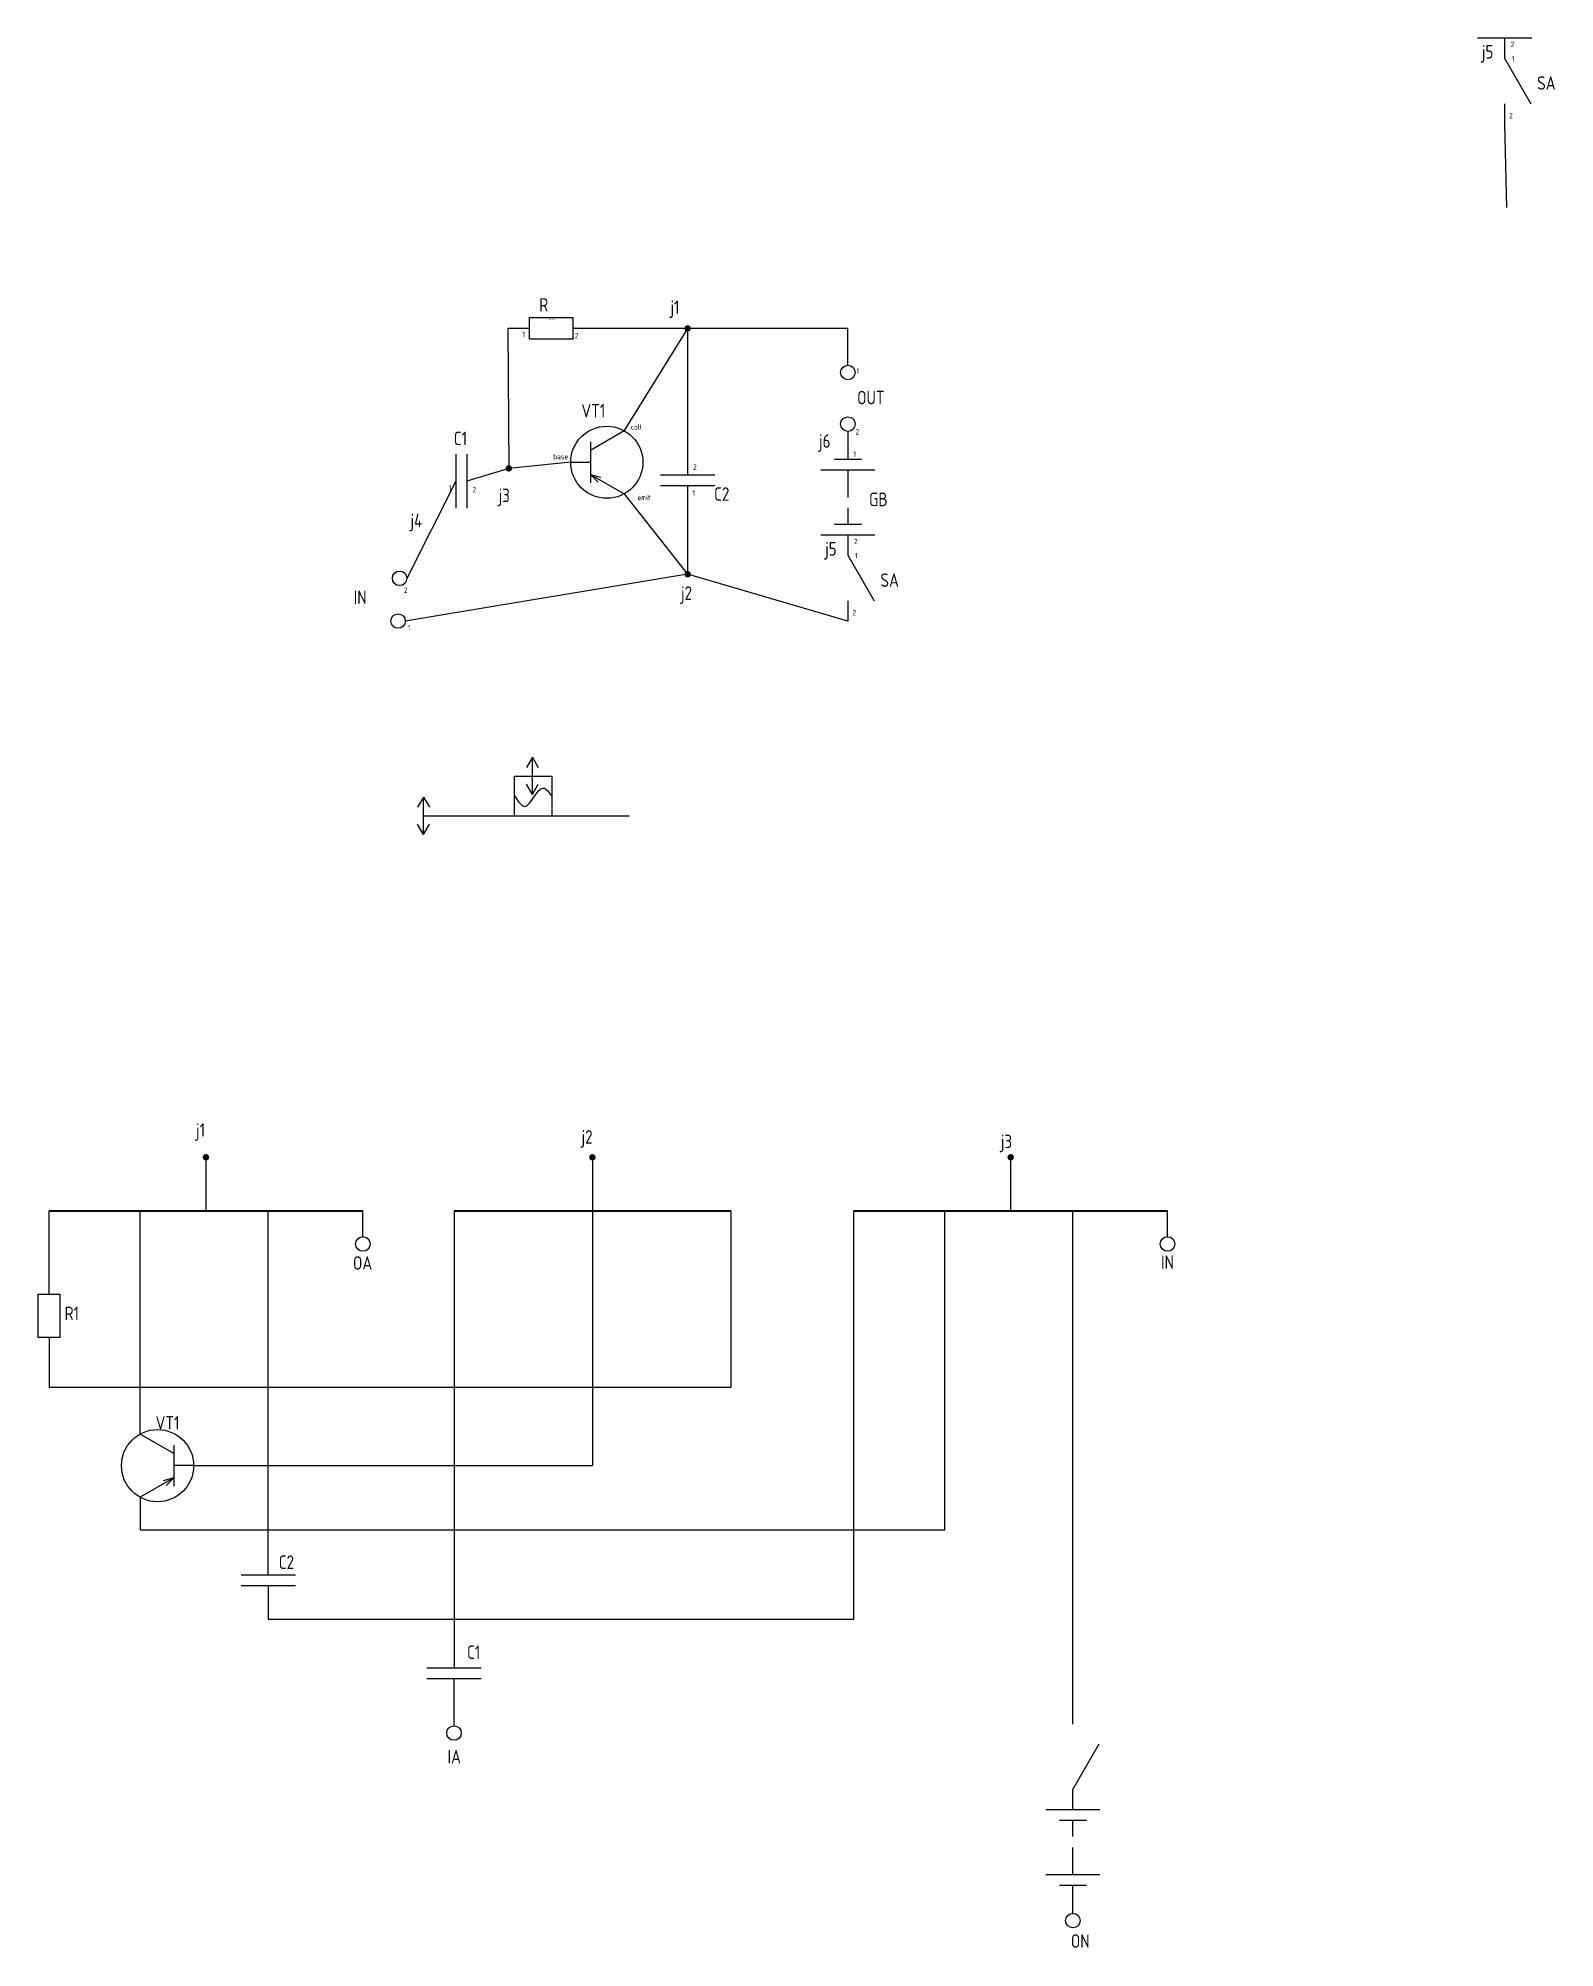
# Model space of a CAD drawing. Header units: millimetres. Extents: x 13787 to 14285, y 33687 to 34092.
# Drawn here: x 14005.5 to 14285.4, y 33739.5 to 34092.1 of the extents above; entities that cross this region are included whole.
import ezdxf
from ezdxf.enums import TextEntityAlignment as Align

# ---------------------------------------------------------------- set-up
doc = ezdxf.new("R2010")
doc.units = ezdxf.units.MM
doc.linetypes.add('GOST2.303 4', pattern=[7, 5, -2, 0])
doc.layers.add('joints', color=250, linetype='Continuous')
doc.styles.add('GOST 2.304', font='CS_Gost2304.shx')

msp = doc.modelspace()

# ---------------------------------------------------------------- texts
at = {"style": 'GOST 2.304'}
for s, height, p in [('j5', 2.5, (14271.98, 34088.3)), ('2', 1, (14277.29, 34090.42)), ('1', 1, (14277.49, 34087.77)), ('SA', 2.5, (14282.17, 34082.54)), ('2', 1, (14277, 34077.27)), ('R', 2.5, (14097.96, 34041.57)), ('j1', 2.5, (14122.2, 34041.14)), ('1', 1, (14094.86, 34036.87)), ('2', 1, (14104.52, 34036.63)), ('1', 1, (14156.5, 34030.13)), ('OUT', 2.5, (14156.64, 34024.46)), ('VT1', 2.5, (14105.74, 34022.04)), ('coll', 1, (14114.89, 34019.79)), ('2', 1, (14156.35, 34018.88)), ('C1', 2.5, (14082.19, 34016.92)), ('j6', 2.5, (14149.63, 34016.44)), ('base', 1, (14100.54, 34014.31)), ('2', 1, (14126.37, 34012.37)), ('1', 1, (14155.94, 34014.76)), ('1', 1, (14081.26, 34008.54)), ('2', 1, (14085.65, 34008.19)), ('j3', 2.5, (14090.48, 34006.41)), ('emit', 1, (14116.09, 34006.76)), ('1', 1, (14126.25, 34007.58)), ('C2', 2.5, (14130.24, 34006.66)), ('GB', 2.5, (14158.85, 34005.66)), ('j4', 2.5, (14074.22, 34001.77)), ('j5', 2.5, (14150.75, 33996.53)), ('2', 1, (14156.07, 33998.65)), ('1', 1, (14156.27, 33996)), ('SA', 2.5, (14160.94, 33990.76)), ('IN', 2.5, (14063.72, 33987.59)), ('2', 1, (14072.98, 33989.64)), ('j2', 2.5, (14124.15, 33988.37)), ('2', 1, (14155.78, 33985.5)), ('1', 1, (14073.65, 33982.71)), ('j1', 2.5, (14034.63, 33889.24)), ('j2', 2.5, (14105.79, 33887.97)), ('j3', 2.5, (14183.18, 33887.14)), ('OA', 2.5, (14063.58, 33864.7)), ('IN', 2.5, (14212.75, 33864.84)), ('R1', 2.5, (14010.34, 33855.39)), ('VT1', 2.5, (14027.14, 33835.18)), ('C2', 2.5, (14049.88, 33809.47)), ('C1', 2.5, (14084.64, 33792.84)), ('IA', 2.5, (14081.04, 33773.55)), ('ON', 2.5, (14196.1, 33739.52))]:
    msp.add_text(s, height=height, dxfattribs=at).set_placement(p)
at = {"ltscale": 100, "style": 'GOST 2.304', "flags": 8}
msp.add_attdef('RESISTANCE', text='##', height=0.2, dxfattribs=at).set_placement((14100.16, 34040.3), align=Align.TOP_CENTER)

# ---------------------------------------------------------------- blocks, each defined once
blk = doc.blocks.new('sch_joint')
h = blk.add_hatch(color=250)
edge = h.paths.add_edge_path()
edge.add_arc((0, 0), 0.6, 0, 360)
at = {"color": 60, "ltscale": 100, "style": 'GOST 2.304', "flags": 8}
blk.add_attdef('JOINTS', text='', height=0.1, dxfattribs=at).set_placement((0, 0.63), align=Align.BOTTOM_CENTER)

# ---------------------------------------------------------------- hatches: boundary and pattern name
h = msp.add_hatch(color=250)
edge = h.paths.add_edge_path()
edge.add_arc((14125.36, 34038.49), 0.6, 0, 360)
h = msp.add_hatch(color=250)
edge = h.paths.add_edge_path()
edge.add_arc((14092.36, 34012.64), 0.6, 0, 360)
h = msp.add_hatch(color=250)
edge = h.paths.add_edge_path()
edge.add_arc((14125.36, 33993.09), 0.6, 0, 360)

# ---------------------------------------------------------------- linework, layer by layer
for p, q in [((14281.16, 34092.06), (14271.16, 34092.06)), ((14096.16, 34036.49), (14096.16, 34040.49)), ((14096.16, 34040.49), (14104.16, 34040.49)), ((14104.16, 34040.49), (14104.16, 34036.49)), ((14104.16, 34036.49), (14096.16, 34036.49)), ((14107.41, 34016.03), (14113.61, 34019.61)), ((14107.41, 34017.55), (14107.41, 34009.99)), ((14082.58, 34015.29), (14082.58, 34005.29)), ((14084.58, 34015.29), (14084.58, 34005.29)), ((14103.77, 34013.77), (14107.41, 34013.77)), ((14157.44, 34014.29), (14152.44, 34014.29)), ((14107.41, 34011.51), (14113.61, 34007.93)), ((14107.41, 34011.51), (14108.84, 34010.08)), ((14107.41, 34011.51), (14109.36, 34010.99)), ((14130.36, 34011.41), (14120.36, 34011.41)), ((14130.36, 34009.41), (14120.36, 34009.41)), ((14159.94, 34012.29), (14149.94, 34012.29)), ((14157.44, 34002.29), (14152.44, 34002.29)), ((14159.94, 34000.29), (14149.94, 34000.29)), ((14096.69, 33959.34), (14095.59, 33957.44)), ((14096.69, 33952.44), (14096.69, 33959.34)), ((14096.69, 33959.34), (14097.78, 33957.44)), ((14093.39, 33948.52), (14093.39, 33955.82)), ((14093.39, 33955.82), (14100.34, 33955.82)), ((14096.69, 33952.44), (14095.59, 33954.34)), ((14096.69, 33952.44), (14097.78, 33954.34)), ((14100.34, 33948.52), (14100.34, 33955.82)), ((14076.61, 33951.97), (14075.51, 33950.08)), ((14076.61, 33945.07), (14076.61, 33951.97)), ((14076.61, 33951.97), (14077.71, 33950.08)), ((14076.61, 33945.07), (14075.51, 33946.97)), ((14076.61, 33948.52), (14114.54, 33948.52)), ((14076.61, 33945.07), (14077.71, 33946.97)), ((14005.47, 33852.18), (14005.47, 33860.18)), ((14005.47, 33860.18), (14009.47, 33860.18)), ((14009.47, 33860.18), (14009.47, 33852.18)), ((14009.47, 33852.18), (14005.47, 33852.18)), ((14030.53, 33830.79), (14024.32, 33834.37)), ((14030.53, 33832.31), (14030.53, 33824.75)), ((14030.53, 33826.27), (14024.32, 33822.69)), ((14030.53, 33826.27), (14028.57, 33825.75)), ((14030.53, 33826.27), (14029.1, 33824.84)), ((14034.17, 33828.53), (14030.53, 33828.53)), ((14052.94, 33808.32), (14042.94, 33808.32)), ((14052.94, 33806.32), (14042.94, 33806.32)), ((14087.23, 33791.16), (14077.23, 33791.16)), ((14087.23, 33789.16), (14077.23, 33789.16)), ((14191.47, 33765.06), (14201.47, 33765.06)), ((14193.97, 33763.06), (14198.97, 33763.06)), ((14191.47, 33753.06), (14201.47, 33753.06)), ((14193.97, 33751.06), (14198.97, 33751.06))]:
    msp.add_line(p, q)
at = {"ltscale": 100}
for p, q in [((14276.16, 34088.39), (14281.03, 34079.96)), ((14276.16, 34079.96), (14276.16, 34076.22)), ((14154.94, 33996.62), (14159.81, 33988.19)), ((14154.94, 33988.19), (14154.94, 33984.45)), ((14036.44, 33885.46), (14036.44, 33875.6)), ((14107.77, 33885.46), (14107.77, 33875.6)), ((14184.98, 33885.46), (14184.98, 33875.6)), ((14007.47, 33860.18), (14007.47, 33875.6)), ((14024.32, 33834.37), (14024.32, 33875.6)), ((14047.94, 33808.32), (14047.94, 33875.6)), ((14065.41, 33870.79), (14065.41, 33875.6)), ((14082.23, 33875.6), (14082.23, 33791.16)), ((14107.77, 33875.6), (14107.77, 33828.53)), ((14133.3, 33875.6), (14133.3, 33843.04)), ((14156.01, 33800.18), (14156.01, 33875.6)), ((14172.85, 33816.67), (14172.85, 33875.6)), ((14196.47, 33780.8), (14196.47, 33875.6)), ((14213.95, 33870.79), (14213.95, 33875.6)), ((14007.47, 33852.18), (14007.47, 33843.04)), ((14007.47, 33843.04), (14133.3, 33843.04)), ((14034.17, 33828.53), (14107.77, 33828.53)), ((14024.32, 33822.69), (14024.32, 33816.67)), ((14024.32, 33816.67), (14172.85, 33816.67)), ((14047.94, 33806.32), (14047.94, 33800.18)), ((14047.94, 33800.18), (14156.01, 33800.18)), ((14082.23, 33780.51), (14082.23, 33789.16)), ((14196.47, 33768.73), (14201.34, 33777.16))]:
    msp.add_line(p, q, dxfattribs=at)
at = {"linetype": 'GOST2.303 4'}
for p, q in [((14154.94, 34012.29), (14154.94, 34002.29)), ((14196.47, 33753.06), (14196.47, 33763.06))]:
    msp.add_line(p, q, dxfattribs=at)
at = {"lineweight": 40, "ltscale": 100}
for p, q in [((14007.47, 33875.6), (14065.41, 33875.6)), ((14082.23, 33875.6), (14133.3, 33875.6)), ((14156.01, 33875.6), (14213.95, 33875.6))]:
    msp.add_line(p, q, dxfattribs=at)
at = {"color": 2, "ltscale": 100}
for points in [[(14276.16, 34092.06), (14276.16, 34088.39)], [(14276.16, 34076.22), (14276.53, 34060.83)], [(14096.16, 34038.49), (14092.15, 34038.49), (14092.36, 34012.64)], [(14125.36, 34038.49), (14104.16, 34038.49)], [(14125.36, 34038.49), (14113.61, 34019.61)], [(14154.94, 34031.68), (14154.94, 34038.49), (14125.36, 34038.49)], [(14125.36, 34038.49), (14125.36, 34011.41)], [(14154.94, 34019.47), (14154.94, 34014.29)], [(14103.77, 34013.77), (14092.36, 34012.64)], [(14082.58, 34010.29), (14073.53, 33992.34)], [(14092.36, 34012.64), (14084.58, 34010.29)], [(14125.36, 34009.41), (14125.36, 33993.09)], [(14113.61, 34007.93), (14125.36, 33993.09)], [(14154.94, 34000.29), (14154.94, 33996.62)], [(14125.36, 33993.09), (14073.24, 33984.45)], [(14154.94, 33984.45), (14125.36, 33993.09)]]:
    msp.add_lwpolyline(points, dxfattribs=at)
at = {"ltscale": 100}
for points in [[(14196.47, 33765.06), (14196.47, 33768.73)], [(14196.47, 33745.88), (14196.47, 33751.06)]]:
    msp.add_lwpolyline(points, dxfattribs=at)
for centre, radius in [((14154.94, 34030.34), 1.34), ((14110.43, 34013.77), 6.66), ((14154.94, 34020.81), 1.34), ((14072.19, 33992.34), 1.34), ((14071.9, 33984.45), 1.34), ((14027.51, 33828.53), 6.66)]:
    msp.add_circle(centre, radius)
at = {"color": 1}
for centre in [(14065.41, 33869.45), (14196.47, 33744.54)]:
    msp.add_circle(centre, 1.34, dxfattribs=at)
at = {"color": 4}
for centre in [(14213.95, 33869.45), (14082.23, 33779.17)]:
    msp.add_circle(centre, 1.34, dxfattribs=at)
msp.add_spline([(14093.39, 33952.17), (14095.32, 33950.24), (14098.7, 33953.62), (14100.34, 33951.99)], degree=3)

# ---------------------------------------------------------------- block references
at = {"layer": 'joints', "ltscale": 100}
for p in [(14036.44, 33885.46), (14107.77, 33885.46), (14184.98, 33885.46)]:
    msp.add_blockref('sch_joint', p, dxfattribs=at)

msp.set_redraw_order([(e.dxf.handle, doc.entitydb.next_handle()) for e in msp.query("TEXT MTEXT ATTDEF DIMENSION ARC_DIMENSION")])  # texts and dimensions are drawn at this point

doc.saveas('drawing.dxf')
